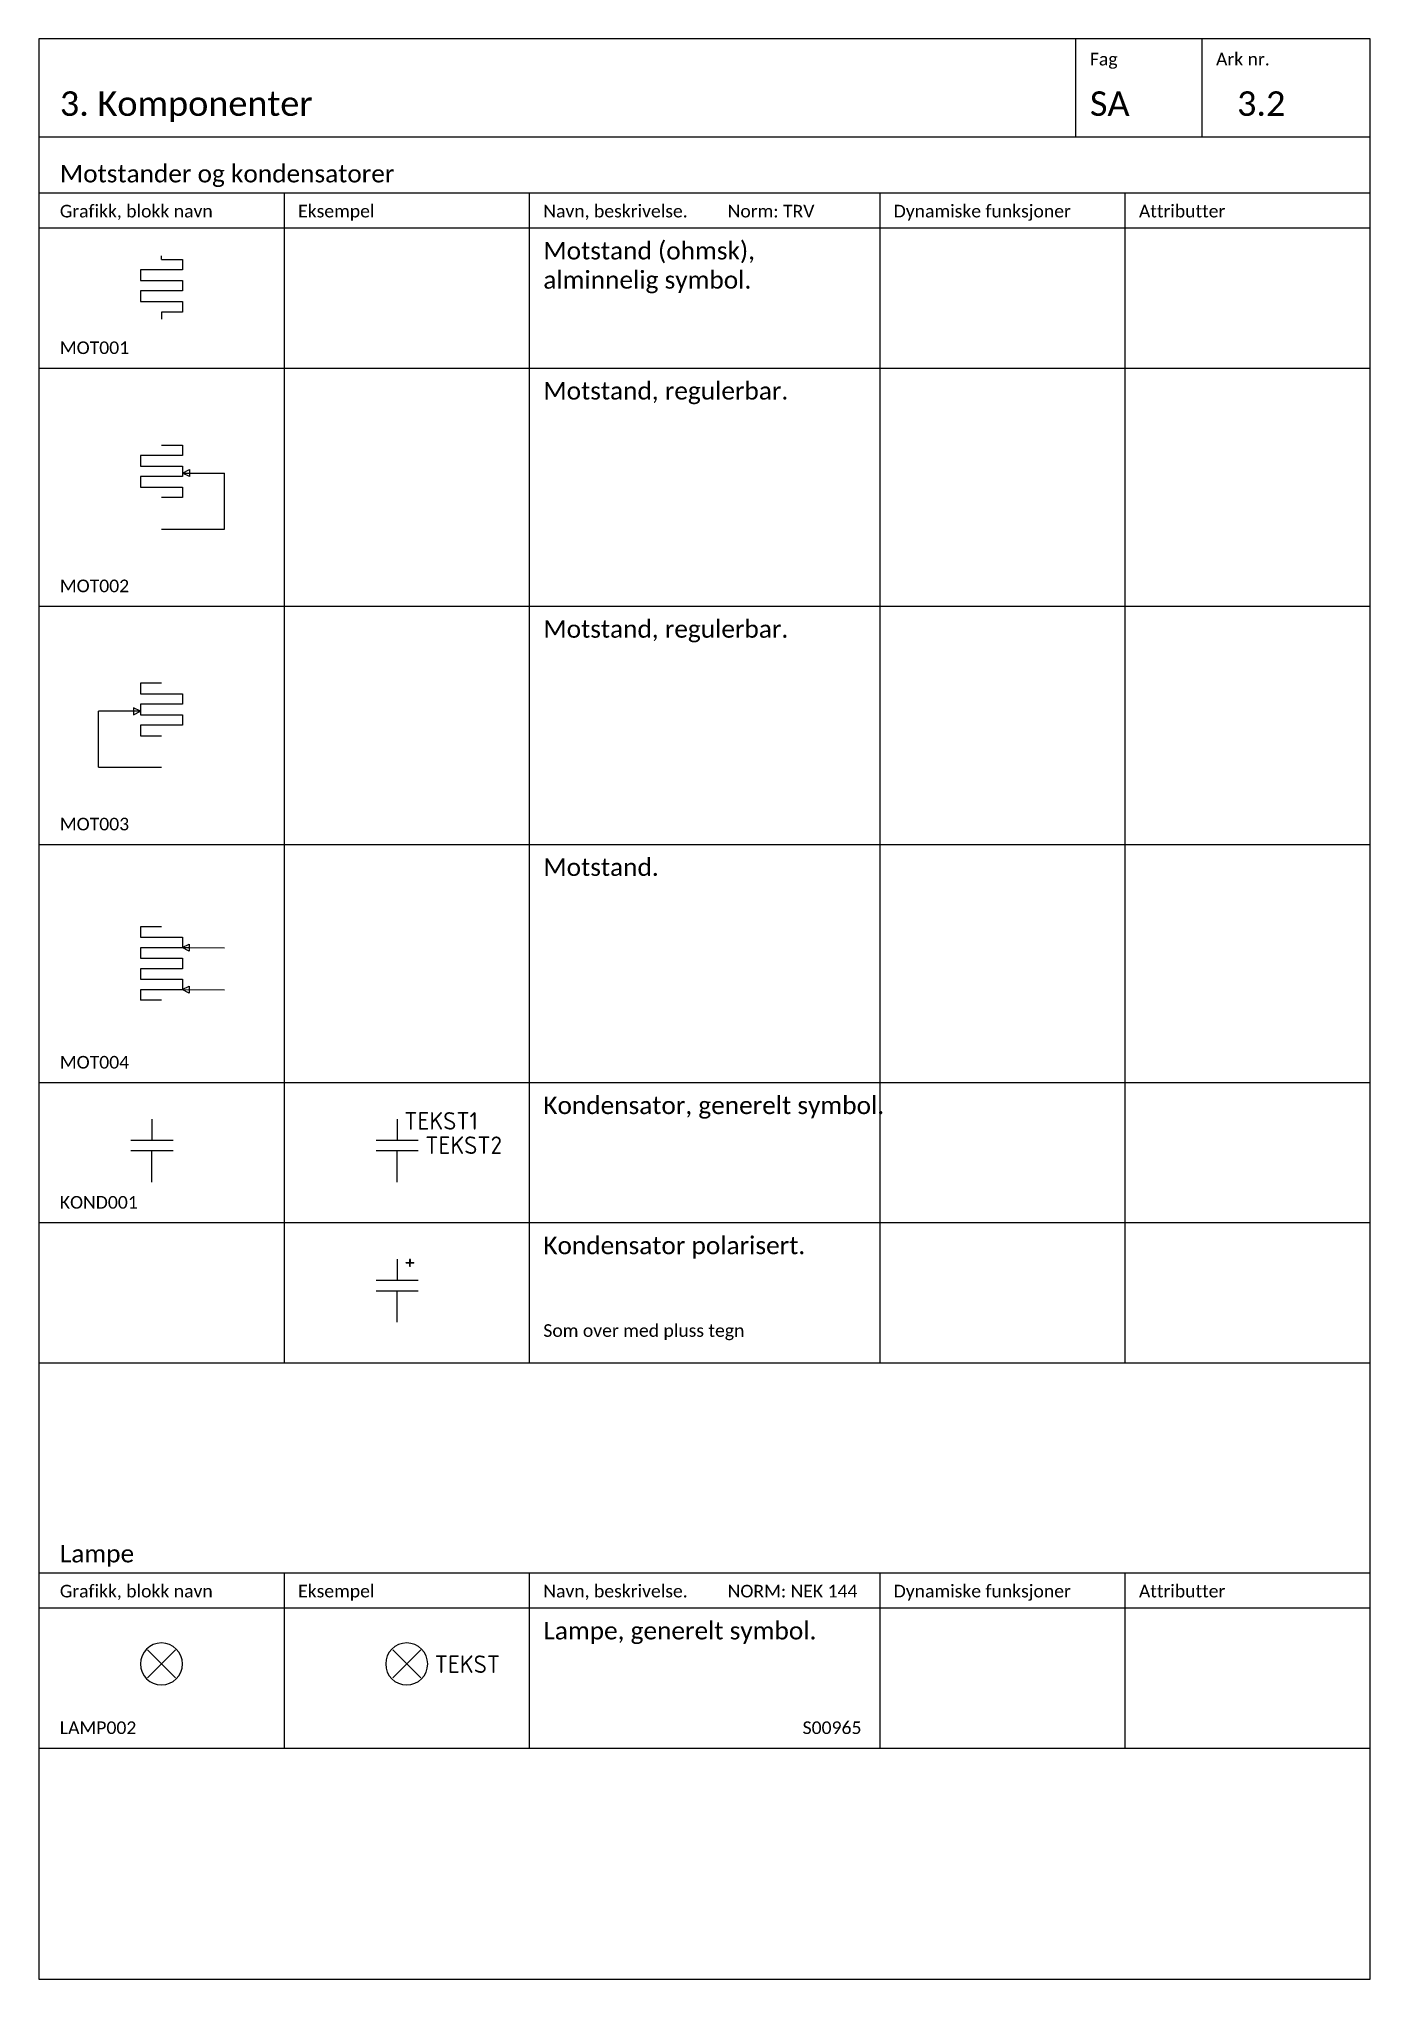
# Model space of a CAD drawing. Extents: x -220 to 1240, y -2179 to 277.
# Drawn here: x 210 to 400, y -614 to -337 of the extents above; entities that cross this region are included whole.
import ezdxf
from ezdxf.enums import TextEntityAlignment as Align

# ---------------------------------------------------------------- set-up
doc = ezdxf.new("R2010")
doc.units = 0
for name, color, linetype in [('KOMP-TEKST25', 2, 'Continuous'), ('KOMPONENTER', 2, 'Continuous'), ('RAMME', 5, 'Continuous'), ('RAMME SYMBOLER', 4, 'Continuous'), ('RAMME TEKST', 7, 'Continuous'), ('Sig-komponenter', 2, 'Continuous')]:
    doc.layers.add(name, color=color, linetype=linetype)
doc.styles.add('Calibri', font='calibri.ttf')
doc.styles.add('ISO25', font='iso3098.shx', dxfattribs={"height": 2.5})

msp = doc.modelspace()

# ---------------------------------------------------------------- texts
at = {"layer": 'RAMME TEKST', "linetype": 'ByBlock', "style": 'Calibri'}
for s, height, p in [('Fag', 1.8, (360, -340.8)), ('Ark nr.', 1.8, (378, -340.8)), ('3. Komponenter', 3.5, (213, -348)), ('SA', 3.5, (360, -348)), ('3.2', 3.5, (381, -348)), ('Motstander og kondensatorer', 2.5, (213, -357.5)), ('Grafikk, blokk navn', 1.8, (213, -362.5)), ('Eksempel', 1.8, (247, -362.5)), ('Navn, beskrivelse.         Norm: TRV', 1.8, (282, -362.5)), ('Dynamiske funksjoner', 1.8, (332, -362.5)), ('Attributter', 1.8, (367, -362.5)), ('MOT001', 1.8, (213, -382)), ('MOT002', 1.8, (213, -416)), ('MOT003', 1.8, (213, -450)), ('MOT004', 1.8, (213, -484)), ('KOND001', 1.8, (213, -504)), ('Lampe', 2.5, (213, -554.5)), ('Grafikk, blokk navn', 1.8, (213, -559.5)), ('Eksempel', 1.8, (247, -559.5)), ('Navn, beskrivelse.         NORM: NEK 144', 1.8, (282, -559.5)), ('Dynamiske funksjoner', 1.8, (332, -559.5)), ('Attributter', 1.8, (367, -559.5)), ('LAMP002', 1.8, (213, -579)), ('S00965', 1.8, (319, -579))]:
    msp.add_text(s, height=height, dxfattribs=at).set_placement(p)
at = {"layer": 'RAMME TEKST', "linetype": 'ByBlock', "char_height": 2.5, "width": 46, "attachment_point": 1, "style": 'Calibri'}
for s, insert in [('Motstand (ohmsk), alminnelig symbol.', (282, -366)), ('Motstand, regulerbar.', (282, -386)), ('Motstand, regulerbar.', (282, -420)), ('Motstand.', (282, -454)), ('Kondensator, generelt symbol.', (282, -488)), ('Kondensator polarisert.\\P\\P\\P{\\H0.72x;Som over med pluss tegn}', (282, -508)), ('Lampe, generelt symbol.', (282, -563))]:
    msp.add_mtext(s, dxfattribs=dict(at, insert=insert))

# ---------------------------------------------------------------- blocks, each defined once
blk = doc.blocks.new('KOND001')
at = {"layer": 'KOMPONENTER', "color": 0, "linetype": 'ByBlock', "lineweight": -2}
for points in [[(0, 0), (0, -3)], [(-3, -3), (3, -3)], [(-3, -4.5), (3, -4.5)], [(0, -9), (0, -4.5)]]:
    blk.add_lwpolyline(points, dxfattribs=at)
at = {"layer": 'KOMP-TEKST25', "linetype": 'ByBlock', "lineweight": -2, "style": 'ISO25'}
for tag, p in [('TEKST1', (1, -1.5)), ('TEKST2', (4, -4.97))]:
    blk.add_attdef(tag, p, '', height=2.5, dxfattribs=at)
blk = doc.blocks.new('MOT001')
at = {"layer": 'KOMPONENTER', "color": 0, "linetype": 'ByBlock', "lineweight": -2}
for p, q in [((0, -0.5), (0, 0)), ((-3, -2), (-3, -3.5)), ((3, -2), (-3, -2)), ((0, -0.5), (3, -0.5)), ((3, -0.5), (3, -2)), ((-3, -3.5), (3, -3.5)), ((3, -5), (-3, -5)), ((-3, -5), (-3, -6.5)), ((3, -3.5), (3, -5)), ((-3, -6.5), (3, -6.5)), ((3, -8), (0, -8)), ((0, -8), (0, -9)), ((3, -6.5), (3, -8))]:
    blk.add_line(p, q, dxfattribs=at)
at = {"layer": 'KOMP-TEKST25', "linetype": 'ByBlock', "lineweight": -2, "style": 'ISO25'}
for tag, p in [('TEKST1', (4, -2)), ('TEKST2', (4, -6.51))]:
    blk.add_attdef(tag, p, '', height=2.5, dxfattribs=at)
blk = doc.blocks.new('MOT002')
at = {"layer": 'KOMPONENTER', "color": 0, "linetype": 'ByBlock', "lineweight": -2}
for points in [[(0, 0), (3, 0)], [(3, 0), (3, -1.5)], [(-3, -1.5), (-3, -3)], [(0, -1.5), (-3, -1.5)], [(3, -1.5), (0, -1.5)], [(-3, -3), (3, -3)], [(3, -4.5), (-3, -4.5)], [(-3, -4.5), (-3, -6)], [(3, -3), (3, -4.5)], [(3, -4), (4, -3.5)], [(3, -4), (4, -4)], [(4, -4.5), (3, -4)], [(4, -3.5), (4, -4.5)], [(4, -4), (9, -4)], [(9, -12), (9, -4)], [(-3, -6), (0, -6)], [(0, -6), (3, -6)], [(3, -7.5), (0, -7.5)], [(3, -6), (3, -7.5)], [(0, -12), (9, -12)]]:
    blk.add_lwpolyline(points, dxfattribs=at)
at = {"layer": 'KOMP-TEKST25', "linetype": 'ByBlock', "lineweight": -2, "style": 'ISO25'}
for tag, p in [('TEKST1', (9.92, -3.33)), ('TEKST2', (9.92, -7.08))]:
    blk.add_attdef(tag, p, '', height=2.5, dxfattribs=at)
blk.add_attdef('TEKST3', text='', height=2.5, dxfattribs=at).set_placement((0.02, -11), align=Align.CENTER)
blk = doc.blocks.new('MOT003')
at = {"layer": 'KOMPONENTER', "color": 0, "linetype": 'ByBlock', "lineweight": -2}
for points in [[(0, 0), (-3, 0)], [(-3, 0), (-3, -1.5)], [(-3, -1.5), (0, -1.5)], [(0, -1.5), (3, -1.5)], [(3, -1.5), (3, -3)], [(-9, -12), (-9, -4)], [(-4, -4), (-9, -4)], [(-3, -4), (-4, -3.5)], [(-4, -3.5), (-4, -4.5)], [(-3, -4), (-4, -4)], [(-4, -4.5), (-3, -4)], [(3, -3), (-3, -3)], [(-3, -3), (-3, -4.5)], [(-3, -4.5), (3, -4.5)], [(3, -4.5), (3, -6)], [(0, -6), (-3, -6)], [(-3, -6), (-3, -7.5)], [(-3, -7.5), (0, -7.5)], [(3, -6), (0, -6)], [(-9, -12), (0, -12)]]:
    blk.add_lwpolyline(points, dxfattribs=at)
at = {"layer": 'KOMP-TEKST25', "linetype": 'ByBlock', "lineweight": -2, "style": 'ISO25'}
for tag, p in [('TEKST1', (3.97, -3.33)), ('TEKST2', (3.97, -7.08))]:
    blk.add_attdef(tag, p, '', height=2.5, dxfattribs=at)
blk.add_attdef('TEKST3', text='', height=2.5, dxfattribs=at).set_placement((0.02, -11), align=Align.CENTER)
blk = doc.blocks.new('MOT004')
at = {"layer": 'KOMPONENTER', "color": 0, "linetype": 'ByBlock', "lineweight": -2}
for points in [[(0, 0), (-3, 0)], [(-3, 0), (-3, -1.5)], [(-3, -1.5), (3, -1.5)], [(2.95, -2.99), (3.95, -2.49)], [(3, -1.5), (3, -3)], [(3.95, -2.49), (3.95, -3.49)], [(3, -3), (-3, -3)], [(-3, -3), (-3, -4.5)], [(-3, -4.5), (0, -4.5)], [(0, -4.5), (3, -4.5)], [(3.95, -3.49), (2.95, -2.99)], [(2.95, -2.99), (3.95, -2.99)], [(3, -4.5), (3, -6)], [(3.95, -2.99), (9, -3)], [(0, -6), (-3, -6)], [(-3, -6), (-3, -7.5)], [(-3, -7.5), (3, -7.5)], [(3, -6), (0, -6)], [(3, -7.5), (3, -9)], [(3, -9), (-3, -9)], [(-3, -9), (-3, -10.5)], [(0, -10.5), (-3, -10.5)], [(2.95, -8.99), (3.95, -8.49)], [(2.95, -8.99), (9, -9)], [(3.95, -9.49), (2.95, -8.99)], [(3.95, -8.49), (3.95, -9.49)]]:
    blk.add_lwpolyline(points, dxfattribs=at)
at = {"layer": 'KOMP-TEKST25', "linetype": 'ByBlock', "lineweight": -2, "style": 'ISO25'}
blk.add_attdef('TEKST1', text='', height=2.5, dxfattribs=at).set_placement((-4.5, -1.5), align=Align.RIGHT)
blk.add_attdef('TEKST2', (4, -1.5), '', height=2.5, dxfattribs=at)
blk = doc.blocks.new('LAMP002')
at = {"layer": 'KOMPONENTER', "color": 0, "linetype": 'ByBlock', "lineweight": -2}
for p, q in [((2, -5), (-2, -1)), ((0, -3), (2, -1)), ((0, -3), (-2, -5))]:
    blk.add_line(p, q, dxfattribs=at)
for start, end in [(0, 180), (180, 0)]:
    blk.add_arc((0, -3), 3, start, end, dxfattribs=at)
at = {"layer": 'KOMP-TEKST25', "linetype": 'ByBlock', "lineweight": -2, "style": 'ISO25'}
blk.add_attdef('TEKST1', (4, -4.28), '', height=2.5, dxfattribs=at)

# ---------------------------------------------------------------- linework, layer by layer
at = {"layer": 'RAMME'}
msp.add_lwpolyline([(400, -337), (210, -337), (210, -614), (400, -614)], close=True, dxfattribs=at)
msp.add_lwpolyline([(210, -351), (400, -351)], dxfattribs=at)
at = {"layer": 'RAMME SYMBOLER'}
for p, q in [((358, -351), (358, -337)), ((376, -351), (376, -337)), ((210, -359), (400, -359)), ((245, -359), (245, -526)), ((280, -359), (280, -526)), ((330, -359), (330, -526)), ((365, -359), (365, -526)), ((210, -364), (400, -364)), ((210, -384), (400, -384)), ((210, -418), (400, -418)), ((210, -452), (400, -452)), ((210, -486), (400, -486)), ((210, -506), (400, -506)), ((210, -526), (400, -526)), ((210, -556), (400, -556)), ((245, -556), (245, -581)), ((280, -556), (280, -581)), ((330, -556), (330, -581)), ((365, -556), (365, -581)), ((210, -561), (400, -561)), ((210, -581), (400, -581))]:
    msp.add_line(p, q, dxfattribs=at)

# ---------------------------------------------------------------- block references
at = {"layer": 'Sig-komponenter'}
for name, p in [('MOT001', (227.5, -368)), ('MOT002', (227.5, -395)), ('MOT003', (227.5, -429)), ('MOT004', (227.5, -463.75)), ('KOND001', (226.15, -491.22)), ('LAMP002', (227.5, -566))]:
    msp.add_blockref(name, p, dxfattribs=at)
for name, p, values in [('KOND001', (261.15, -491.22), {'TEKST1': 'TEKST1', 'TEKST2': 'TEKST2'}), ('KOND001', (261.15, -511.22), {'TEKST1': '+'}), ('LAMP002', (262.5, -566), {'TEKST1': 'TEKST'})]:
    msp.add_blockref(name, p, dxfattribs=at).add_auto_attribs(values)

msp.set_redraw_order([(e.dxf.handle, doc.entitydb.next_handle()) for e in msp.query("TEXT MTEXT ATTDEF DIMENSION ARC_DIMENSION")])  # texts and dimensions are drawn at this point

doc.saveas('drawing.dxf')
